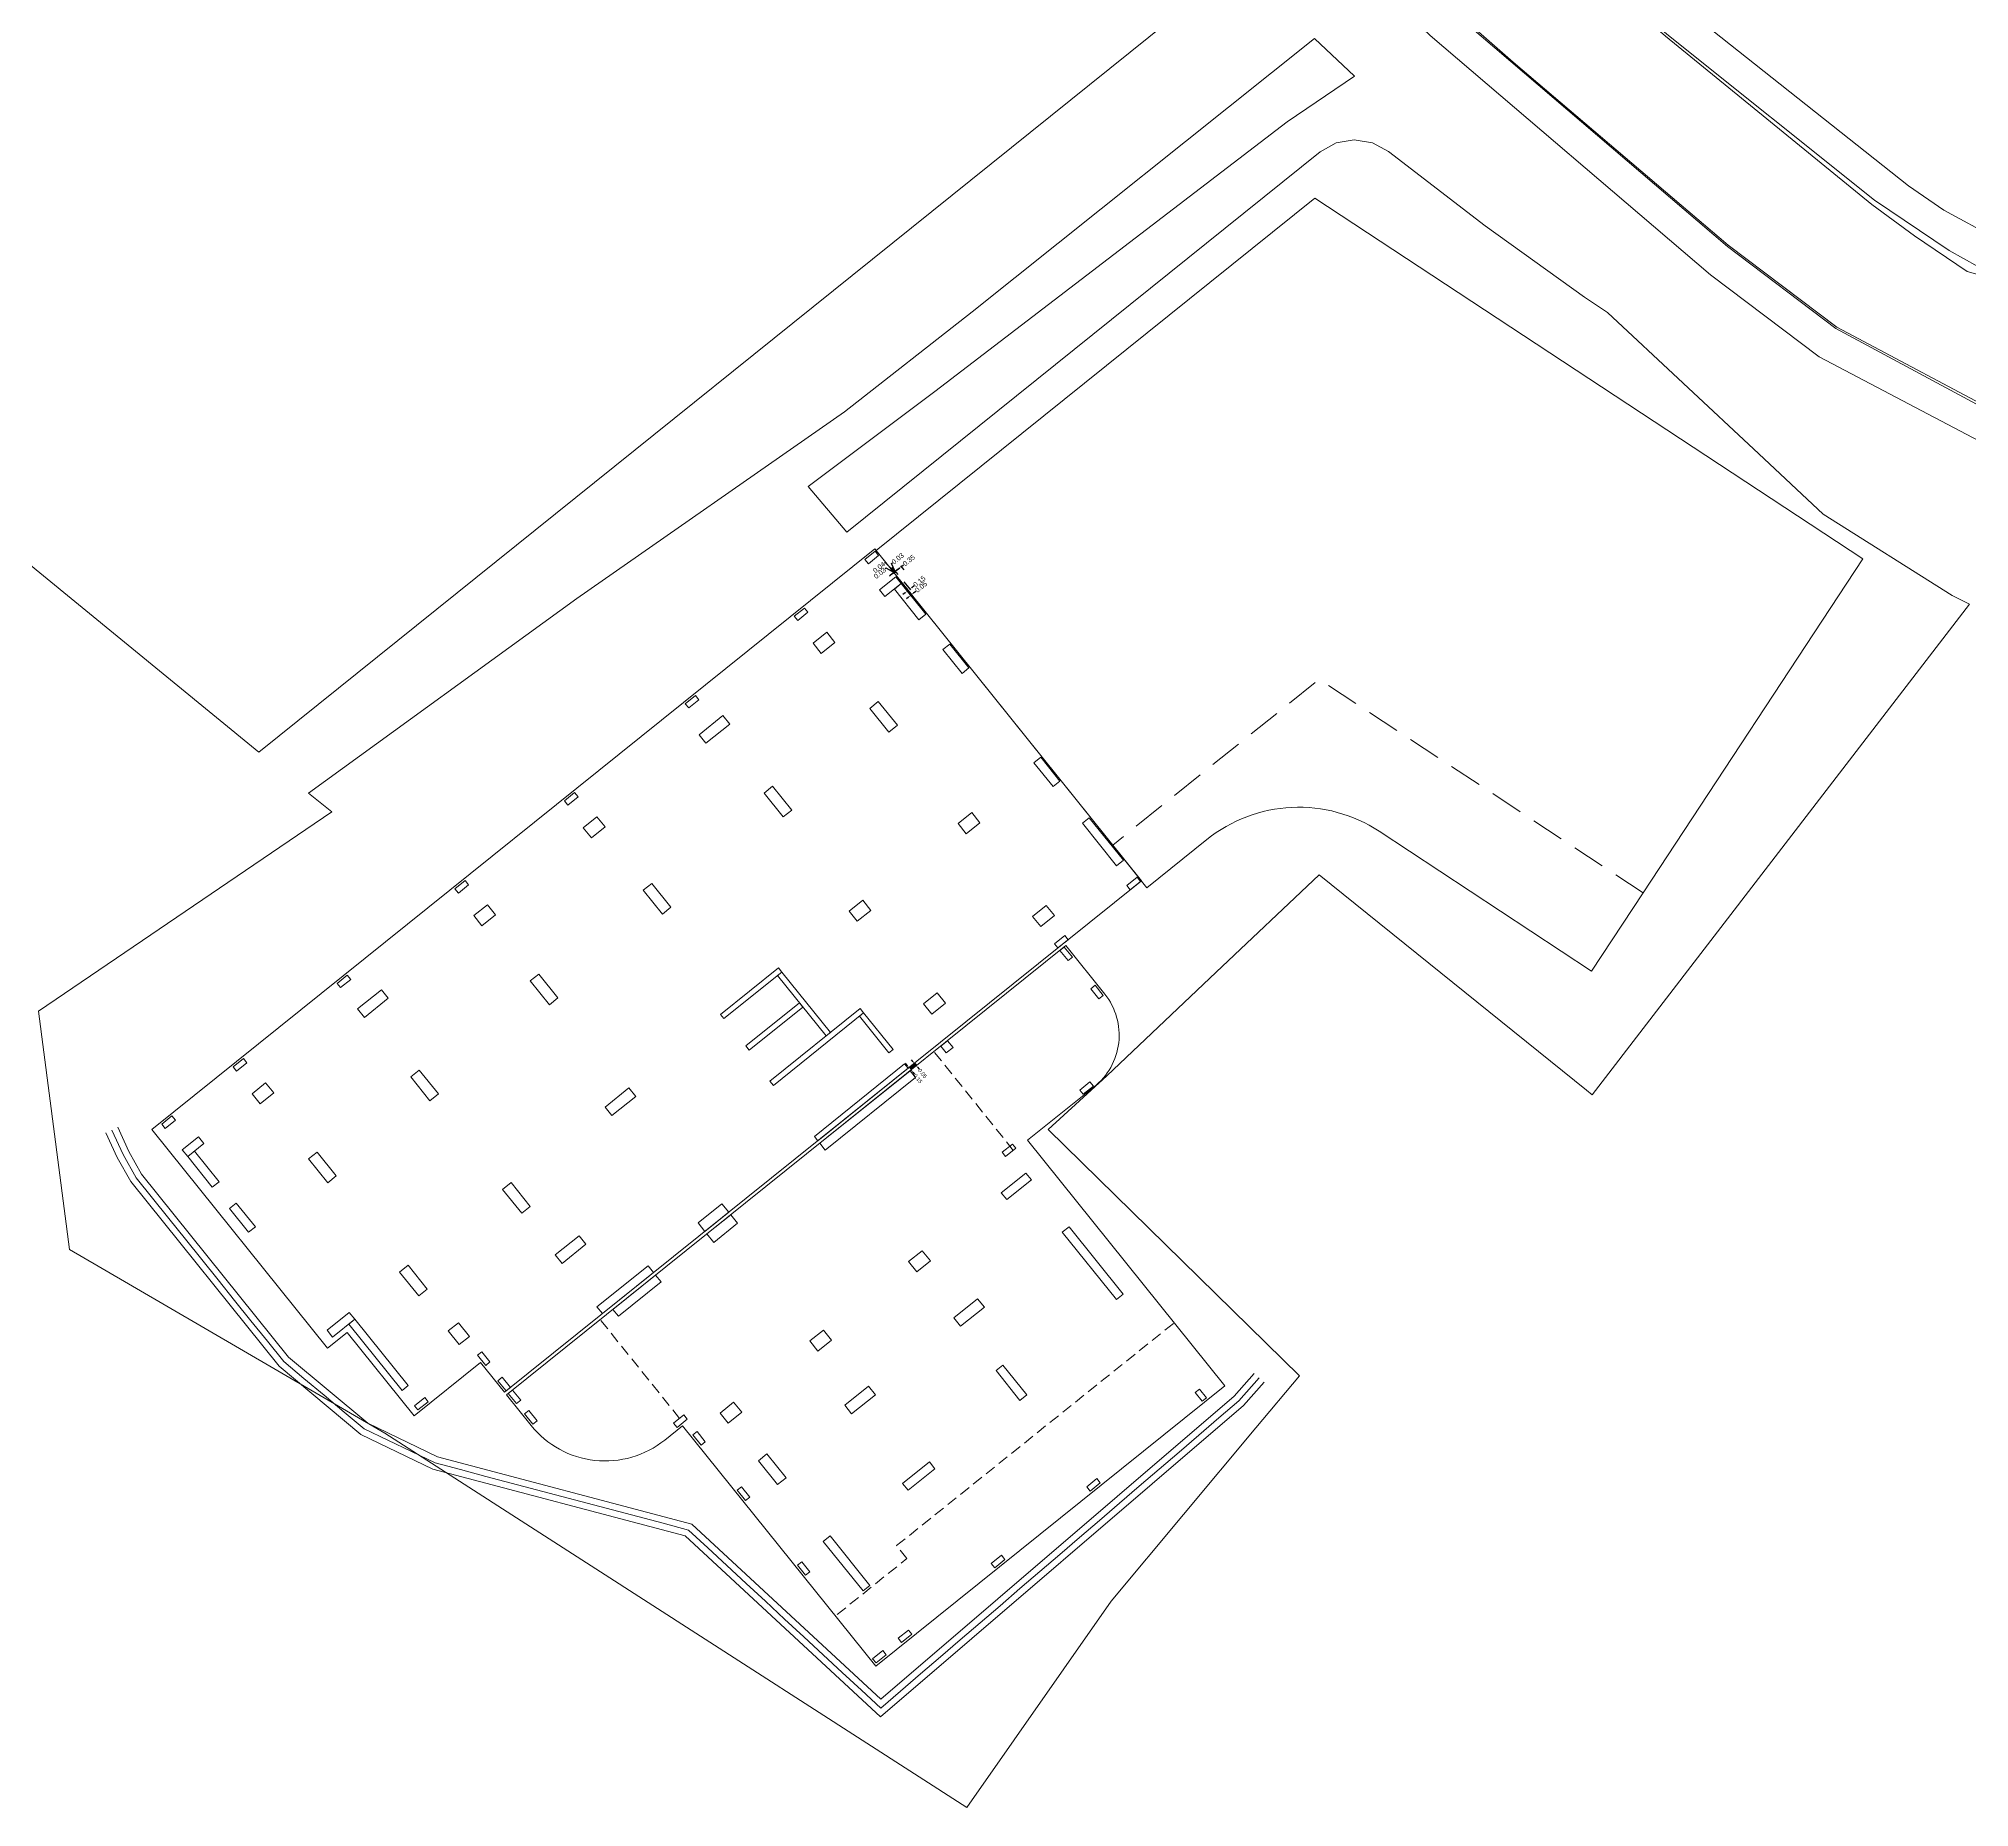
# Model space of a CAD drawing. Header units: metres. Extents: x 7511866 to 7512033, y 4692276 to 4692415.
# Drawn here: x 7511925.6 to 7512014, y 4692276 to 4692357 of the extents above; entities that cross this region are included whole.
import ezdxf

# ---------------------------------------------------------------- set-up
doc = ezdxf.new("R2010")
doc.units = ezdxf.units.M
doc.linetypes.add('DASHED', pattern=[0.75, 0.5, -0.25])
doc.layers.get('Defpoints').update_dxf_attribs({"lineweight": 0})
for name, color, linetype, lineweight in [('2D Drafting - General_Pen_No__75', 6, 'Continuous', 0), ('Asfallt', 97, 'Continuous', 0), ('llF-suterren', 97, 'Continuous', 0), ('llg betimi themelet', 97, 'Continuous', 0), ('Parcela Baze', 7, 'Continuous', 0), ('pilotat ri betimi projekt pl', 14, 'Continuous', 0), ('shtyllat def', 5, 'Continuous', 0), ('Themel pllaka o3 ferizaj', 30, 'Continuous', 0), ('trotuar', 155, 'Continuous', 0)]:
    doc.layers.add(name, color=color, linetype=linetype, lineweight=lineweight)
doc.styles.get("Standard").update_dxf_attribs({"font": 'arial.ttf'})
doc.dimstyles.get("Standard").update_dxf_attribs({"dimtxt": 0.18, "dimasz": 0.18, "dimexe": 0.18, "dimexo": 0.0625, "dimgap": 0.09, "dimtad": 0, "dimtih": 1, "dimtoh": 1, "dimdec": 4, "dimzin": 0, "dimdsep": 46, "dimtxsty": 'Standard', "dimcen": 0.09, "dimadec": 0, "dimazin": 0, "dimtfac": 1, "dimtdec": 4, "dimtofl": 0, "dimtmove": 0, "dimatfit": 3, "dimfxl": 1, "dimtolj": 1, "dimtzin": 0, "dimarcsym": 0})

# ---------------------------------------------------------------- blocks, each defined once
blk = doc.blocks.new('*D236')
at = {"layer": 'Defpoints', "color": 0, "transparency": 16777216}
for p in [(7511964.829, 4692332.575), (7511964.959, 4692332.413), (7511965.232, 4692332.631)]:
    blk.add_point(p, dxfattribs=at)
at = {"layer": 'llF-suterren', "color": 0, "lineweight": -2, "transparency": 16777216}
for p, q in [((7511964.949, 4692332.425), (7511964.801, 4692332.61)), ((7511964.927, 4692332.653), (7511965.005, 4692332.715)), ((7511965.222, 4692332.644), (7511965.074, 4692332.828)), ((7511965.102, 4692332.793), (7511965.2, 4692332.871))]:
    blk.add_line(p, q, dxfattribs=at)
at = {"layer": 'llF-suterren', "color": 0, "transparency": 16777216}
for points in [[(7511964.914, 4692332.669), (7511964.94, 4692332.637), (7511964.829, 4692332.575)], [(7511964.992, 4692332.731), (7511965.018, 4692332.699), (7511965.102, 4692332.793)]]:
    blk.add_solid(points, dxfattribs=at)
at = {"layer": 'llF-suterren', "color": 0, "transparency": 16777216, "insert": (7511965.446, 4692333.069), "char_height": 0.225, "attachment_point": 5, "rotation": 38.68453}
blk.add_mtext('\\A1;0.35', dxfattribs=at)
blk = doc.blocks.new('*D239')
at = {"layer": 'Defpoints', "color": 0, "transparency": 16777216}
for p in [(7511965.093, 4692332.007), (7511965.209, 4692332.101), (7511965.485, 4692331.757)]:
    blk.add_point(p, dxfattribs=at)
at = {"layer": 'llF-suterren', "color": 0, "lineweight": -2, "transparency": 16777216}
for p, q in [((7511965.103, 4692331.995), (7511965.397, 4692331.629)), ((7511965.272, 4692331.585), (7511965.174, 4692331.507)), ((7511965.219, 4692332.088), (7511965.513, 4692331.722)), ((7511965.583, 4692331.835), (7511965.68, 4692331.914))]:
    blk.add_line(p, q, dxfattribs=at)
at = {"layer": 'llF-suterren', "color": 0, "transparency": 16777216}
for points in [[(7511965.258, 4692331.602), (7511965.285, 4692331.569), (7511965.369, 4692331.664)], [(7511965.57, 4692331.852), (7511965.596, 4692331.819), (7511965.485, 4692331.757)]]:
    blk.add_solid(points, dxfattribs=at)
at = {"layer": 'llF-suterren', "color": 0, "transparency": 16777216, "insert": (7511965.926, 4692332.111), "char_height": 0.225, "attachment_point": 5, "rotation": 38.7701}
blk.add_mtext('\\A1;0.15', dxfattribs=at)
blk = doc.blocks.new('*D240')
at = {"layer": 'Defpoints', "color": 0, "transparency": 16777216}
for p in [(7511965.093, 4692332.007), (7511965.132, 4692332.038), (7511965.563, 4692331.501)]:
    blk.add_point(p, dxfattribs=at)
at = {"layer": 'llF-suterren', "color": 0, "lineweight": -2, "transparency": 16777216}
for p, q in [((7511965.103, 4692331.995), (7511965.552, 4692331.435)), ((7511965.141, 4692332.026), (7511965.591, 4692331.466)), ((7511965.427, 4692331.392), (7511965.329, 4692331.314)), ((7511965.66, 4692331.58), (7511965.758, 4692331.658))]:
    blk.add_line(p, q, dxfattribs=at)
at = {"layer": 'llF-suterren', "color": 0, "transparency": 16777216}
for points in [[(7511965.414, 4692331.408), (7511965.44, 4692331.376), (7511965.524, 4692331.47)], [(7511965.647, 4692331.596), (7511965.673, 4692331.563), (7511965.563, 4692331.501)]]:
    blk.add_solid(points, dxfattribs=at)
at = {"layer": 'llF-suterren', "color": 0, "transparency": 16777216, "insert": (7511966.004, 4692331.855), "char_height": 0.225, "attachment_point": 5, "rotation": 38.77163}
blk.add_mtext('\\A1;0.05', dxfattribs=at)
blk = doc.blocks.new('*D245')
at = {"layer": 'Defpoints', "color": 0, "transparency": 16777216}
for p in [(7511964.645, 4692332.751, 618.052), (7511964.803, 4692332.554), (7511964.959, 4692332.413)]:
    blk.add_point(p, dxfattribs=at)
at = {"layer": 'llF-suterren', "color": 0, "lineweight": -2, "transparency": 16777216}
for p, q in [((7511964.705, 4692332.475), (7511964.608, 4692332.397)), ((7511964.655, 4692332.928), (7511964.69, 4692332.956)), ((7511964.816, 4692332.564), (7511964.655, 4692332.928)), ((7511964.655, 4692332.739), (7511964.831, 4692332.518)), ((7511964.949, 4692332.425), (7511964.801, 4692332.61)), ((7511964.829, 4692332.575), (7511964.803, 4692332.554)), ((7511964.927, 4692332.653), (7511965.025, 4692332.731))]:
    blk.add_line(p, q, dxfattribs=at)
at = {"layer": 'llF-suterren', "color": 0, "transparency": 16777216}
for points in [[(7511964.692, 4692332.492), (7511964.718, 4692332.459), (7511964.803, 4692332.554)], [(7511964.914, 4692332.669), (7511964.94, 4692332.637), (7511964.829, 4692332.575)]]:
    blk.add_solid(points, dxfattribs=at)
at = {"layer": 'llF-suterren', "color": 0, "transparency": 16777216, "insert": (7511964.936, 4692333.153), "char_height": 0.225, "attachment_point": 5, "rotation": 38.68453}
blk.add_mtext('\\A1;0.03', dxfattribs=at)
blk = doc.blocks.new('*D246')
at = {"layer": 'Defpoints', "color": 0, "transparency": 16777216}
for p in [(7511964.613, 4692332.725), (7511964.645, 4692332.751, 618.052), (7511964.771, 4692332.528)]:
    blk.add_point(p, dxfattribs=at)
at = {"layer": 'llF-suterren', "color": 0, "lineweight": -2, "transparency": 16777216}
for p, q in [((7511964.36, 4692332.979), (7511964.325, 4692332.951)), ((7511964.787, 4692332.541), (7511964.36, 4692332.979)), ((7511964.673, 4692332.45), (7511964.576, 4692332.371)), ((7511964.622, 4692332.713), (7511964.799, 4692332.493)), ((7511964.655, 4692332.739), (7511964.831, 4692332.518)), ((7511964.803, 4692332.554), (7511964.771, 4692332.528)), ((7511964.901, 4692332.632), (7511964.998, 4692332.71))]:
    blk.add_line(p, q, dxfattribs=at)
at = {"layer": 'llF-suterren', "color": 0, "transparency": 16777216}
for points in [[(7511964.66, 4692332.466), (7511964.686, 4692332.433), (7511964.771, 4692332.528)], [(7511964.888, 4692332.648), (7511964.914, 4692332.615), (7511964.803, 4692332.554)]]:
    blk.add_solid(points, dxfattribs=at)
at = {"layer": 'llF-suterren', "color": 0, "transparency": 16777216, "insert": (7511964.08, 4692332.754), "char_height": 0.225, "attachment_point": 5, "rotation": 38.68453}
blk.add_mtext('\\A1;0.04', dxfattribs=at)
blk = doc.blocks.new('*D247')
at = {"layer": 'Defpoints', "color": 0, "transparency": 16777216}
for p in [(7511964.592, 4692332.709), (7511964.613, 4692332.725), (7511964.751, 4692332.512)]:
    blk.add_point(p, dxfattribs=at)
at = {"layer": 'llF-suterren', "color": 0, "lineweight": -2, "transparency": 16777216}
for p, q in [((7511964.399, 4692332.711), (7511964.364, 4692332.683)), ((7511964.761, 4692332.52), (7511964.399, 4692332.711)), ((7511964.653, 4692332.433), (7511964.555, 4692332.355)), ((7511964.602, 4692332.697), (7511964.779, 4692332.476)), ((7511964.622, 4692332.713), (7511964.799, 4692332.493)), ((7511964.771, 4692332.528), (7511964.751, 4692332.512)), ((7511964.868, 4692332.606), (7511964.966, 4692332.684))]:
    blk.add_line(p, q, dxfattribs=at)
at = {"layer": 'llF-suterren', "color": 0, "transparency": 16777216}
for points in [[(7511964.64, 4692332.45), (7511964.666, 4692332.417), (7511964.751, 4692332.512)], [(7511964.855, 4692332.622), (7511964.881, 4692332.59), (7511964.771, 4692332.528)]]:
    blk.add_solid(points, dxfattribs=at)
at = {"layer": 'llF-suterren', "color": 0, "transparency": 16777216, "insert": (7511964.118, 4692332.487), "char_height": 0.225, "attachment_point": 5, "rotation": 38.68453}
blk.add_mtext('\\A1;0.03', dxfattribs=at)
blk = doc.blocks.new('*D249')
at = {"layer": 'Defpoints', "color": 0, "transparency": 16777216}
for p in [(7511965.409, 4692309.815), (7511965.503, 4692309.699), (7511965.545, 4692309.732)]:
    blk.add_point(p, dxfattribs=at)
at = {"layer": 'llF-suterren', "color": 0, "lineweight": -2, "transparency": 16777216}
for p, q in [((7511965.372, 4692309.946), (7511965.294, 4692310.044)), ((7511965.421, 4692309.825), (7511965.486, 4692309.877)), ((7511965.515, 4692309.708), (7511965.58, 4692309.76)), ((7511965.623, 4692309.635), (7511965.701, 4692309.537))]:
    blk.add_line(p, q, dxfattribs=at)
at = {"layer": 'llF-suterren', "color": 0, "transparency": 16777216}
for points in [[(7511965.389, 4692309.959), (7511965.356, 4692309.933), (7511965.451, 4692309.849)], [(7511965.639, 4692309.648), (7511965.607, 4692309.622), (7511965.545, 4692309.732)]]:
    blk.add_solid(points, dxfattribs=at)
at = {"layer": 'llF-suterren', "color": 0, "transparency": 16777216, "insert": (7511965.858, 4692309.342), "char_height": 0.175, "attachment_point": 5, "rotation": 308.76974}
blk.add_mtext('\\A1;0.15', dxfattribs=at)
blk = doc.blocks.new('*D250')
at = {"layer": 'Defpoints', "color": 0, "transparency": 16777216}
for p in [(7511965.482, 4692309.81), (7511965.513, 4692309.771), (7511965.756, 4692309.966)]:
    blk.add_point(p, dxfattribs=at)
at = {"layer": 'llF-suterren', "color": 0, "lineweight": -2, "transparency": 16777216}
for p, q in [((7511965.646, 4692310.102), (7511965.568, 4692310.2)), ((7511965.494, 4692309.82), (7511965.76, 4692310.033)), ((7511965.525, 4692309.781), (7511965.791, 4692309.994)), ((7511965.834, 4692309.868), (7511965.912, 4692309.771))]:
    blk.add_line(p, q, dxfattribs=at)
at = {"layer": 'llF-suterren', "color": 0, "transparency": 16777216}
for points in [[(7511965.663, 4692310.115), (7511965.63, 4692310.089), (7511965.725, 4692310.005)], [(7511965.85, 4692309.881), (7511965.818, 4692309.855), (7511965.756, 4692309.966)]]:
    blk.add_solid(points, dxfattribs=at)
at = {"layer": 'llF-suterren', "color": 0, "transparency": 16777216, "insert": (7511966.069, 4692309.576), "char_height": 0.175, "attachment_point": 5, "rotation": 308.76974}
blk.add_mtext('\\A1;0.05', dxfattribs=at)

msp = doc.modelspace()

# ---------------------------------------------------------------- linework, layer by layer
at = {"layer": '2D Drafting - General_Pen_No__75', "color": 6, "linetype": 'DASHED', "lineweight": 0}
for points in [[(7511970.226, 4692306.053), (7511966.594, 4692310.575)], [(7511954.945, 4692293.78), (7511951.313, 4692298.302)], [(7511962.162, 4692284.794), (7511965.358, 4692287.361), (7511964.885, 4692287.951), (7511977.593, 4692298.158)]]:
    msp.add_lwpolyline(points, dxfattribs=at)
at = {"layer": 'Asfallt'}
msp.add_polyline3d([(7512032.133, 4692338.989, 620.799), (7512022.821, 4692342.556, 620.734), (7512016.031, 4692345.7, 620.719), (7512013.894, 4692346.303, 620.685), (7512011.493, 4692347.938, 620.717), (7512009.538, 4692349.372, 620.639), (7512000.086, 4692357.084, 620.646), (7511983.357, 4692371.604, 620.635), (7511979.545, 4692367.785, 620.538), (7511993.109, 4692355.881, 620.486), (7512002.953, 4692347.506, 620.551), (7512007.926, 4692343.747, 620.612), (7512015.974, 4692339.477, 620.697), (7512019.795, 4692337.693, 620.722), (7512029.736, 4692333.842, 620.707), (7512032.133, 4692338.989, 620.799)], dxfattribs=at)
at = {"layer": 'llg betimi themelet', "linetype": 'Continuous', "lineweight": 0, "flags": 128}
msp.add_lwpolyline([(7511930.783, 4692307.016), (7511938.829, 4692296.997), (7511939.726, 4692297.717), (7511942.794, 4692293.897), (7511945.835, 4692296.339), (7511946.931, 4692294.975), (7511972.465, 4692315.483), (7511976.09, 4692318.394), (7511963.88, 4692333.598)], close=True, dxfattribs=at)
msp.add_lwpolyline([(7511948.152, 4692293.454, 0.414214), (7511954.267, 4692292.787), (7511955.086, 4692293.444), (7511963.927, 4692282.436), (7511979.91, 4692295.273), (7511970.881, 4692306.515), (7511973.922, 4692308.957, 0.414214), (7511974.422, 4692313.206), (7511972.637, 4692315.428), (7511947.025, 4692294.858)], format="xyb", close=True, dxfattribs=at)
at = {"layer": 'Parcela Baze', "flags": 128}
for points in [[(7511868.089, 4692380.675), (7511937.066, 4692414.438), (7511937.581, 4692414.509), (7511938.619, 4692414.346), (7511942.993, 4692405.116), (7511951.692, 4692387.847), (7511952.79, 4692386.36), (7511954.994, 4692383.377), (7511958.422, 4692378.737), (7511962.664, 4692376.104), (7511969.659, 4692368.194), (7511977.522, 4692360.323), (7511977.965, 4692359.554), (7511977.935, 4692358.579), (7511977.366, 4692357.776), (7511935.682, 4692324.288), (7511925.491, 4692332.643), (7511912.211, 4692343.575), (7511910.408, 4692348.042), (7511907.287, 4692351.18), (7511897.246, 4692360.267), (7511893.466, 4692365.435), (7511890.286, 4692365.442), (7511887.703, 4692365.8), (7511877.458, 4692367.218), (7511869.461, 4692368.275), (7511866.082, 4692368.871), (7511866.161, 4692371.131), (7511868.089, 4692380.675)], [(7511971.825, 4692307.009), (7511983.334, 4692295.728), (7511981.327, 4692293.349), (7511974.713, 4692285.413), (7511968.092, 4692275.964), (7511951.116, 4692286.887), (7511941.458, 4692293.101), (7511928.331, 4692300.748), (7511927.019, 4692301.512), (7511925.6, 4692312.428), (7511939.02, 4692321.55), (7511937.962, 4692322.418), (7511950.248, 4692331.332), (7511962.497, 4692339.88), (7511968.34, 4692344.458), (7511984.021, 4692356.967), (7511985.853, 4692355.253), (7511982.769, 4692353.148), (7511966.627, 4692340.808), (7511960.838, 4692336.459), (7511962.597, 4692334.363), (7511984.28, 4692351.78), (7511985.015, 4692352.192), (7511985.84, 4692352.337), (7511986.67, 4692352.2), (7511987.41, 4692351.797), (7511991.838, 4692348.388), (7511996.378, 4692345.129), (7511997.43, 4692344.426), (7512004.361, 4692337.945), (7512007.31, 4692335.187), (7512013.22, 4692331.467), (7512014.001, 4692331.061), (7512007.601, 4692322.736), (7511996.728, 4692308.593), (7511996.478, 4692308.808), (7511984.225, 4692318.67), (7511979.511, 4692314.209), (7511974.509, 4692309.474), (7511971.825, 4692307.009)]]:
    msp.add_lwpolyline(points, dxfattribs=at)
at = {"layer": 'pilotat ri betimi projekt pl', "flags": 128}
for points in [[(7511928.679, 4692306.857), (7511929.201, 4692305.722), (7511929.815, 4692304.629), (7511936.612, 4692296.166), (7511940.346, 4692293.045), (7511943.65, 4692291.457), (7511955.205, 4692288.396), (7511964.149, 4692280.109), (7511980.759, 4692294.365), (7511981.705, 4692295.445)], [(7511981.479, 4692295.643), (7511980.547, 4692294.579), (7511979.637, 4692293.798), (7511978.726, 4692293.016), (7511977.815, 4692292.234), (7511976.905, 4692291.453), (7511975.994, 4692290.671), (7511975.084, 4692289.89), (7511974.173, 4692289.108), (7511973.263, 4692288.327), (7511972.352, 4692287.545), (7511971.441, 4692286.763), (7511970.531, 4692285.982), (7511969.62, 4692285.2), (7511968.71, 4692284.419), (7511967.799, 4692283.637), (7511966.889, 4692282.856), (7511965.978, 4692282.074), (7511965.068, 4692281.292), (7511964.157, 4692280.511), (7511963.277, 4692281.326), (7511962.396, 4692282.142), (7511961.516, 4692282.958), (7511960.636, 4692283.773), (7511959.756, 4692284.589), (7511958.876, 4692285.404), (7511957.995, 4692286.22), (7511957.115, 4692287.036), (7511956.235, 4692287.851), (7511955.355, 4692288.667), (7511954.195, 4692288.974), (7511953.035, 4692289.281), (7511951.875, 4692289.589), (7511950.715, 4692289.896), (7511949.555, 4692290.203), (7511948.395, 4692290.51), (7511947.235, 4692290.818), (7511946.075, 4692291.125), (7511944.915, 4692291.432), (7511943.755, 4692291.739), (7511942.673, 4692292.259), (7511941.591, 4692292.779), (7511940.51, 4692293.299), (7511939.589, 4692294.068), (7511938.669, 4692294.838), (7511937.748, 4692295.608), (7511936.827, 4692296.377), (7511936.076, 4692297.313), (7511935.324, 4692298.249), (7511934.573, 4692299.184), (7511933.821, 4692300.12), (7511933.07, 4692301.055), (7511932.319, 4692301.991), (7511931.567, 4692302.927), (7511930.816, 4692303.862), (7511930.064, 4692304.798), (7511929.469, 4692305.859), (7511928.951, 4692306.982)], [(7511929.224, 4692307.108), (7511929.736, 4692305.995), (7511930.314, 4692304.966), (7511937.042, 4692296.588), (7511940.674, 4692293.553), (7511943.859, 4692292.022), (7511955.504, 4692288.938), (7511964.165, 4692280.913), (7511980.336, 4692294.793), (7511981.254, 4692295.841)]]:
    msp.add_lwpolyline(points, dxfattribs=at)
at = {"layer": 'shtyllat def', "linetype": 'Continuous', "lineweight": 0, "flags": 128}
for points in [[(7511963.903, 4692333.489), (7511963.436, 4692333.113), (7511963.592, 4692332.918), (7511964.06, 4692333.294)], [(7511965.093, 4692332.007), (7511964.843, 4692332.319), (7511964.102, 4692331.724), (7511964.352, 4692331.412)], [(7511965.093, 4692332.007), (7511964.781, 4692331.757), (7511965.908, 4692330.353), (7511966.22, 4692330.604)], [(7511960.668, 4692330.89), (7511960.2, 4692330.514), (7511960.356, 4692330.319), (7511960.824, 4692330.695)], [(7511962.061, 4692329.315), (7511961.685, 4692329.783), (7511961.061, 4692329.282), (7511961.437, 4692328.814)], [(7511967.316, 4692329.239), (7511967.004, 4692328.989), (7511967.881, 4692327.897), (7511968.193, 4692328.148)], [(7511955.678, 4692326.882), (7511955.21, 4692326.507), (7511955.367, 4692326.312), (7511955.834, 4692326.687)], [(7511964.041, 4692326.609), (7511963.652, 4692326.296), (7511964.528, 4692325.205), (7511964.918, 4692325.518)], [(7511957.242, 4692325.573), (7511956.929, 4692325.963), (7511955.837, 4692325.087), (7511956.151, 4692324.697)], [(7511971.48, 4692324.055), (7511971.168, 4692323.804), (7511972.045, 4692322.713), (7511972.357, 4692322.963)], [(7511950.142, 4692322.436), (7511949.674, 4692322.061), (7511949.831, 4692321.866), (7511950.299, 4692322.241)], [(7511959.208, 4692322.727), (7511958.818, 4692322.414), (7511959.694, 4692321.322), (7511960.084, 4692321.635)], [(7511950.536, 4692320.828), (7511950.911, 4692320.361), (7511951.535, 4692320.862), (7511951.159, 4692321.329)], [(7511967.699, 4692321.018), (7511968.075, 4692320.55), (7511968.698, 4692321.051), (7511968.323, 4692321.519)], [(7511973.703, 4692321.287), (7511973.391, 4692321.036), (7511974.957, 4692319.087), (7511975.269, 4692319.338)], [(7511945.129, 4692318.41), (7511944.661, 4692318.034), (7511944.818, 4692317.839), (7511945.285, 4692318.215)], [(7511953.672, 4692318.281), (7511953.282, 4692317.968), (7511954.159, 4692316.876), (7511954.549, 4692317.189)], [(7511975.895, 4692318.558), (7511975.427, 4692318.182), (7511975.584, 4692317.987), (7511976.051, 4692318.363)], [(7511945.522, 4692316.802), (7511945.898, 4692316.334), (7511946.522, 4692316.835), (7511946.146, 4692317.303)], [(7511962.709, 4692317.01), (7511963.085, 4692316.542), (7511963.708, 4692317.043), (7511963.333, 4692317.511)], [(7511972.111, 4692316.802), (7511971.735, 4692317.269), (7511971.112, 4692316.768), (7511971.487, 4692316.301)], [(7511972.579, 4692315.895), (7511972.111, 4692315.519), (7511972.268, 4692315.324), (7511972.736, 4692315.7)], [(7511972.364, 4692315.209), (7511972.74, 4692314.741), (7511972.935, 4692314.898), (7511972.559, 4692315.366)], [(7511939.734, 4692314.077), (7511939.266, 4692313.701), (7511939.422, 4692313.506), (7511939.89, 4692313.882)], [(7511948.503, 4692314.129), (7511948.113, 4692313.816), (7511948.99, 4692312.725), (7511949.379, 4692313.038)], [(7511956.823, 4692312.282), (7511956.979, 4692312.087), (7511959.63, 4692314.216), (7511959.473, 4692314.411)], [(7511959.63, 4692314.216), (7511959.435, 4692314.06), (7511961.658, 4692311.292), (7511961.853, 4692311.448)], [(7511973.773, 4692313.455), (7511974.149, 4692312.987), (7511974.344, 4692313.144), (7511973.968, 4692313.611)], [(7511941.61, 4692313.018), (7511941.297, 4692313.408), (7511940.205, 4692312.531), (7511940.518, 4692312.142)], [(7511957.981, 4692310.84), (7511958.138, 4692310.645), (7511960.593, 4692312.617), (7511960.437, 4692312.812)], [(7511967.121, 4692312.794), (7511966.745, 4692313.262), (7511966.122, 4692312.761), (7511966.497, 4692312.293)], [(7511959.085, 4692309.226), (7511959.242, 4692309.031), (7511963.374, 4692312.349), (7511963.217, 4692312.544)], [(7511963.374, 4692312.349), (7511963.179, 4692312.193), (7511964.525, 4692310.517), (7511964.72, 4692310.673)], [(7511967.218, 4692311.076), (7511966.906, 4692310.826), (7511967.157, 4692310.514), (7511967.469, 4692310.764)], [(7511934.978, 4692310.257), (7511934.51, 4692309.881), (7511934.666, 4692309.686), (7511935.134, 4692310.062)], [(7511943.029, 4692309.733), (7511942.64, 4692309.42), (7511943.516, 4692308.329), (7511943.906, 4692308.642)], [(7511961.12, 4692306.692), (7511961.277, 4692306.497), (7511965.409, 4692309.815), (7511965.252, 4692310.01)], [(7511961.37, 4692306.379), (7511961.62, 4692306.067), (7511965.753, 4692309.386), (7511965.502, 4692309.698)], [(7511973.734, 4692309.191), (7511973.266, 4692308.815), (7511973.423, 4692308.62), (7511973.891, 4692308.996)], [(7511935.371, 4692308.649), (7511935.747, 4692308.181), (7511936.371, 4692308.682), (7511935.995, 4692309.15)], [(7511952.941, 4692308.523), (7511952.628, 4692308.913), (7511951.536, 4692308.037), (7511951.849, 4692307.647)], [(7511931.703, 4692307.627), (7511931.235, 4692307.251), (7511931.392, 4692307.056), (7511931.86, 4692307.432)], [(7511933.166, 4692306.365), (7511932.915, 4692306.677), (7511932.175, 4692306.082), (7511932.425, 4692305.77)], [(7511932.737, 4692306.02), (7511932.425, 4692305.77), (7511933.552, 4692304.366), (7511933.864, 4692304.617)], [(7511938.351, 4692305.976), (7511937.962, 4692305.663), (7511938.838, 4692304.572), (7511939.228, 4692304.885)], [(7511970.187, 4692306.342), (7511969.719, 4692305.966), (7511969.876, 4692305.771), (7511970.343, 4692306.147)], [(7511971.054, 4692304.704), (7511970.803, 4692305.016), (7511969.673, 4692304.108), (7511969.923, 4692303.796)], [(7511947.233, 4692304.58), (7511946.843, 4692304.267), (7511947.719, 4692303.175), (7511948.109, 4692303.488)], [(7511934.647, 4692303.642), (7511934.335, 4692303.392), (7511935.212, 4692302.3), (7511935.523, 4692302.551)], [(7511957.199, 4692303.222), (7511956.886, 4692303.612), (7511955.794, 4692302.735), (7511956.108, 4692302.345)], [(7511957.606, 4692302.715), (7511957.293, 4692303.105), (7511956.201, 4692302.228), (7511956.515, 4692301.838)], [(7511950.658, 4692301.752), (7511950.345, 4692302.142), (7511949.254, 4692301.265), (7511949.567, 4692300.875)], [(7511972.783, 4692302.551), (7511972.471, 4692302.3), (7511974.944, 4692299.221), (7511975.256, 4692299.471)], [(7511966.43, 4692300.99), (7511966.054, 4692301.458), (7511965.431, 4692300.957), (7511965.806, 4692300.49)], [(7511942.516, 4692300.792), (7511942.126, 4692300.478), (7511943.002, 4692299.387), (7511943.392, 4692299.7)], [(7511953.753, 4692300.454), (7511953.502, 4692300.766), (7511951.163, 4692298.887), (7511951.414, 4692298.575)], [(7511954.097, 4692300.025), (7511953.847, 4692300.337), (7511951.898, 4692298.771), (7511952.148, 4692298.46)], [(7511938.812, 4692297.817), (7511939.063, 4692297.505), (7511940.076, 4692298.319), (7511939.826, 4692298.631)], [(7511968.902, 4692298.871), (7511968.589, 4692299.261), (7511967.497, 4692298.384), (7511967.81, 4692297.995)], [(7511940.076, 4692298.319), (7511939.803, 4692298.1), (7511942.245, 4692295.059), (7511942.518, 4692295.279)], [(7511944.857, 4692297.157), (7511945.325, 4692297.533), (7511944.824, 4692298.157), (7511944.356, 4692297.781)], [(7511961.908, 4692297.359), (7511961.532, 4692297.826), (7511960.909, 4692297.325), (7511961.284, 4692296.858)], [(7511945.694, 4692296.675), (7511946.07, 4692296.207), (7511946.264, 4692296.363), (7511945.889, 4692296.831)], [(7511969.749, 4692296.219), (7511969.438, 4692295.968), (7511970.533, 4692294.604), (7511970.845, 4692294.854)], [(7511946.633, 4692295.505), (7511947.009, 4692295.037), (7511947.204, 4692295.194), (7511946.828, 4692295.662)], [(7511947.103, 4692294.92), (7511947.478, 4692294.453), (7511947.673, 4692294.609), (7511947.298, 4692295.077)], [(7511963.912, 4692294.864), (7511963.599, 4692295.253), (7511962.507, 4692294.377), (7511962.82, 4692293.987)], [(7511978.56, 4692294.958), (7511978.873, 4692294.568), (7511979.068, 4692294.725), (7511978.755, 4692295.115)], [(7511942.966, 4692294.163), (7511943.433, 4692294.539), (7511943.277, 4692294.733), (7511942.809, 4692294.358)], [(7511947.854, 4692293.985), (7511948.23, 4692293.517), (7511948.425, 4692293.674), (7511948.049, 4692294.141)], [(7511956.8, 4692294.025), (7511957.175, 4692293.558), (7511957.799, 4692294.059), (7511957.423, 4692294.526)], [(7511954.673, 4692293.561), (7511954.829, 4692293.366), (7511955.297, 4692293.742), (7511955.141, 4692293.937)], [(7511955.552, 4692293.023), (7511955.928, 4692292.556), (7511956.123, 4692292.712), (7511955.747, 4692293.18)], [(7511959.43, 4692290.751), (7511959.82, 4692291.064), (7511958.943, 4692292.155), (7511958.553, 4692291.842)], [(7511966.635, 4692291.473), (7511966.385, 4692291.785), (7511965.16, 4692290.802), (7511965.411, 4692290.49)], [(7511957.587, 4692290.49), (7511957.963, 4692290.022), (7511958.158, 4692290.178), (7511957.782, 4692290.646)], [(7511974.054, 4692291.019), (7511973.586, 4692290.643), (7511973.743, 4692290.448), (7511974.211, 4692290.824)], [(7511961.836, 4692288.393), (7511961.524, 4692288.143), (7511963.347, 4692285.874), (7511963.658, 4692286.124)], [(7511960.342, 4692287.06), (7511960.718, 4692286.592), (7511960.912, 4692286.749), (7511960.537, 4692287.217)], [(7511969.688, 4692287.512), (7511969.22, 4692287.136), (7511969.377, 4692286.941), (7511969.845, 4692287.317)], [(7511965.423, 4692284.087), (7511964.955, 4692283.711), (7511965.112, 4692283.516), (7511965.58, 4692283.892)], [(7511963.786, 4692282.772), (7511963.942, 4692282.577), (7511964.41, 4692282.953), (7511964.254, 4692283.148)]]:
    msp.add_lwpolyline(points, close=True, dxfattribs=at)
at = {"layer": 'Themel pllaka o3 ferizaj', "flags": 128}
msp.add_lwpolyline([(7512009.128, 4692333.136), (7511999.067, 4692317.853), (7511996.7, 4692314.26), (7511986.973, 4692320.665, 0.158744), (7511982.972, 4692321.761, 0.158634), (7511979.093, 4692320.292), (7511976.341, 4692318.082), (7511974.776, 4692320.031), (7511963.942, 4692333.519), (7511984.035, 4692349.657)], format="xyb", close=True, dxfattribs=at)
at = {"layer": 'Themel pllaka o3 ferizaj', "linetype": 'DASHED', "ltscale": 3, "flags": 128}
msp.add_lwpolyline([(7511999.067, 4692317.853), (7511984.226, 4692327.621), (7511974.776, 4692320.031)], dxfattribs=at)
at = {"layer": 'trotuar'}
msp.add_polyline3d([(7512032.228, 4692339.072, 620.891), (7512023.121, 4692342.523, 620.854), (7512014.394, 4692346.525, 620.812), (7512013.075, 4692347.258, 620.804), (7512009.657, 4692349.561, 620.774), (7512000.141, 4692357.166, 620.72), (7511983.346, 4692371.786, 620.769), (7511984.329, 4692372.808, 620.789), (7512001.076, 4692358.261, 620.755), (7512011.217, 4692350.231, 620.873), (7512012.83, 4692349.111, 620.874), (7512015.201, 4692347.835, 620.873), (7512023.724, 4692343.88, 620.958), (7512032.862, 4692340.402, 620.979)], close=True, dxfattribs=at)
msp.add_polyline3d([(7512029.694, 4692333.746, 620.824), (7512029.266, 4692332.511, 620.859), (7512018.913, 4692336.479, 620.53), (7512015.043, 4692338.223, 620.586), (7512007.119, 4692342.389, 620.714), (7512002.147, 4692346.142, 620.702), (7511989.307, 4692357.115, 620.517), (7511984.282, 4692361.934, 620.43), (7511982.587, 4692363.023, 620.663), (7511978.442, 4692366.69, 620.705), (7511979.442, 4692367.719, 620.678), (7511983.424, 4692364.13, 620.637), (7511984.966, 4692362.746, 620.509), (7511989.669, 4692358.793, 620.577), (7512002.925, 4692347.45, 620.649), (7512007.882, 4692343.688, 620.67), (7512015.952, 4692339.36, 620.735), (7512019.798, 4692337.62, 620.748), (7512029.694, 4692333.746, 620.824)], dxfattribs=at)

# ---------------------------------------------------------------- dimensions: what is measured, and where the dimension line sits
at = {"layer": 'llF-suterren', "color": 0}
for base, p1, p2, angle, override, picture, middle, dimtype in [((7511964.771, 4692332.528), (7511964.645, 4692332.751, 618.052), (7511964.613, 4692332.725), 38.68453, {"dimscale": 0.25, "dimtxt": 0.9, "dimasz": 0.5, "dimtih": 0, "dimtoh": 0, "dimdec": 2, "dimcen": 0, "dimtdec": 2, "dimtmove": 1}, '*D246', (7511964.308, 4692332.937), 160), ((7511964.803, 4692332.554), (7511964.959, 4692332.413), (7511964.645, 4692332.751, 618.052), 38.68453, {"dimscale": 0.25, "dimtxt": 0.9, "dimasz": 0.5, "dimtih": 0, "dimtoh": 0, "dimdec": 2, "dimcen": 0, "dimtdec": 2, "dimtmove": 1}, '*D245', (7511964.708, 4692332.97), 160), ((7511964.829, 4692332.575), (7511965.232, 4692332.631), (7511964.959, 4692332.413), 218.68453, {"dimscale": 0.25, "dimtxt": 0.9, "dimasz": 0.5, "dimtih": 0, "dimtoh": 0, "dimdec": 2, "dimcen": 0, "dimtdec": 2}, '*D236', (7511965.446, 4692333.069), 161), ((7511964.751, 4692332.512), (7511964.613, 4692332.725), (7511964.592, 4692332.709), 38.68453, {"dimscale": 0.25, "dimtxt": 0.9, "dimasz": 0.5, "dimtih": 0, "dimtoh": 0, "dimdec": 2, "dimcen": 0, "dimtdec": 2, "dimtmove": 1}, '*D247', (7511964.346, 4692332.669), 160), ((7511965.563, 4692331.501), (7511965.093, 4692332.007), (7511965.132, 4692332.038), 38.77163, {"dimscale": 0.25, "dimtxt": 0.9, "dimasz": 0.5, "dimtih": 0, "dimtoh": 0, "dimdec": 2, "dimcen": 0, "dimtdec": 2}, '*D240', (7511966.004, 4692331.855), 161)]:
    dim = msp.add_linear_dim(base=base, p1=p1, p2=p2, angle=angle, dimstyle='Standard', override=override, dxfattribs=at)
    dim.commit()
    dim.dimension.update_dxf_attribs({"geometry": picture, "text_midpoint": middle, "dimtype": dimtype})
for p1, p2, distance, override, picture, middle in [((7511965.093, 4692332.007), (7511965.209, 4692332.101), -0.441, {"dimscale": 0.25, "dimtxt": 0.9, "dimasz": 0.5, "dimtih": 0, "dimtoh": 0, "dimdec": 2, "dimcen": 0, "dimtdec": 2}, '*D239', (7511965.926, 4692332.111)), ((7511965.482, 4692309.81), (7511965.513, 4692309.771), 0.311, {"dimscale": 0.25, "dimtxt": 0.7, "dimasz": 0.5, "dimtih": 0, "dimtoh": 0, "dimdec": 2, "dimcen": 0, "dimtdec": 2}, '*D250', (7511966.069, 4692309.576)), ((7511965.409, 4692309.815), (7511965.503, 4692309.699), 0.053, {"dimscale": 0.25, "dimtxt": 0.7, "dimasz": 0.5, "dimtih": 0, "dimtoh": 0, "dimdec": 2, "dimcen": 0, "dimtdec": 2}, '*D249', (7511965.858, 4692309.342))]:
    dim = msp.add_aligned_dim(p1=p1, p2=p2, distance=distance, dimstyle='Standard', override=override, dxfattribs=at)
    dim.commit()
    dim.dimension.update_dxf_attribs({"geometry": picture, "text_midpoint": middle})

doc.saveas('drawing.dxf')
